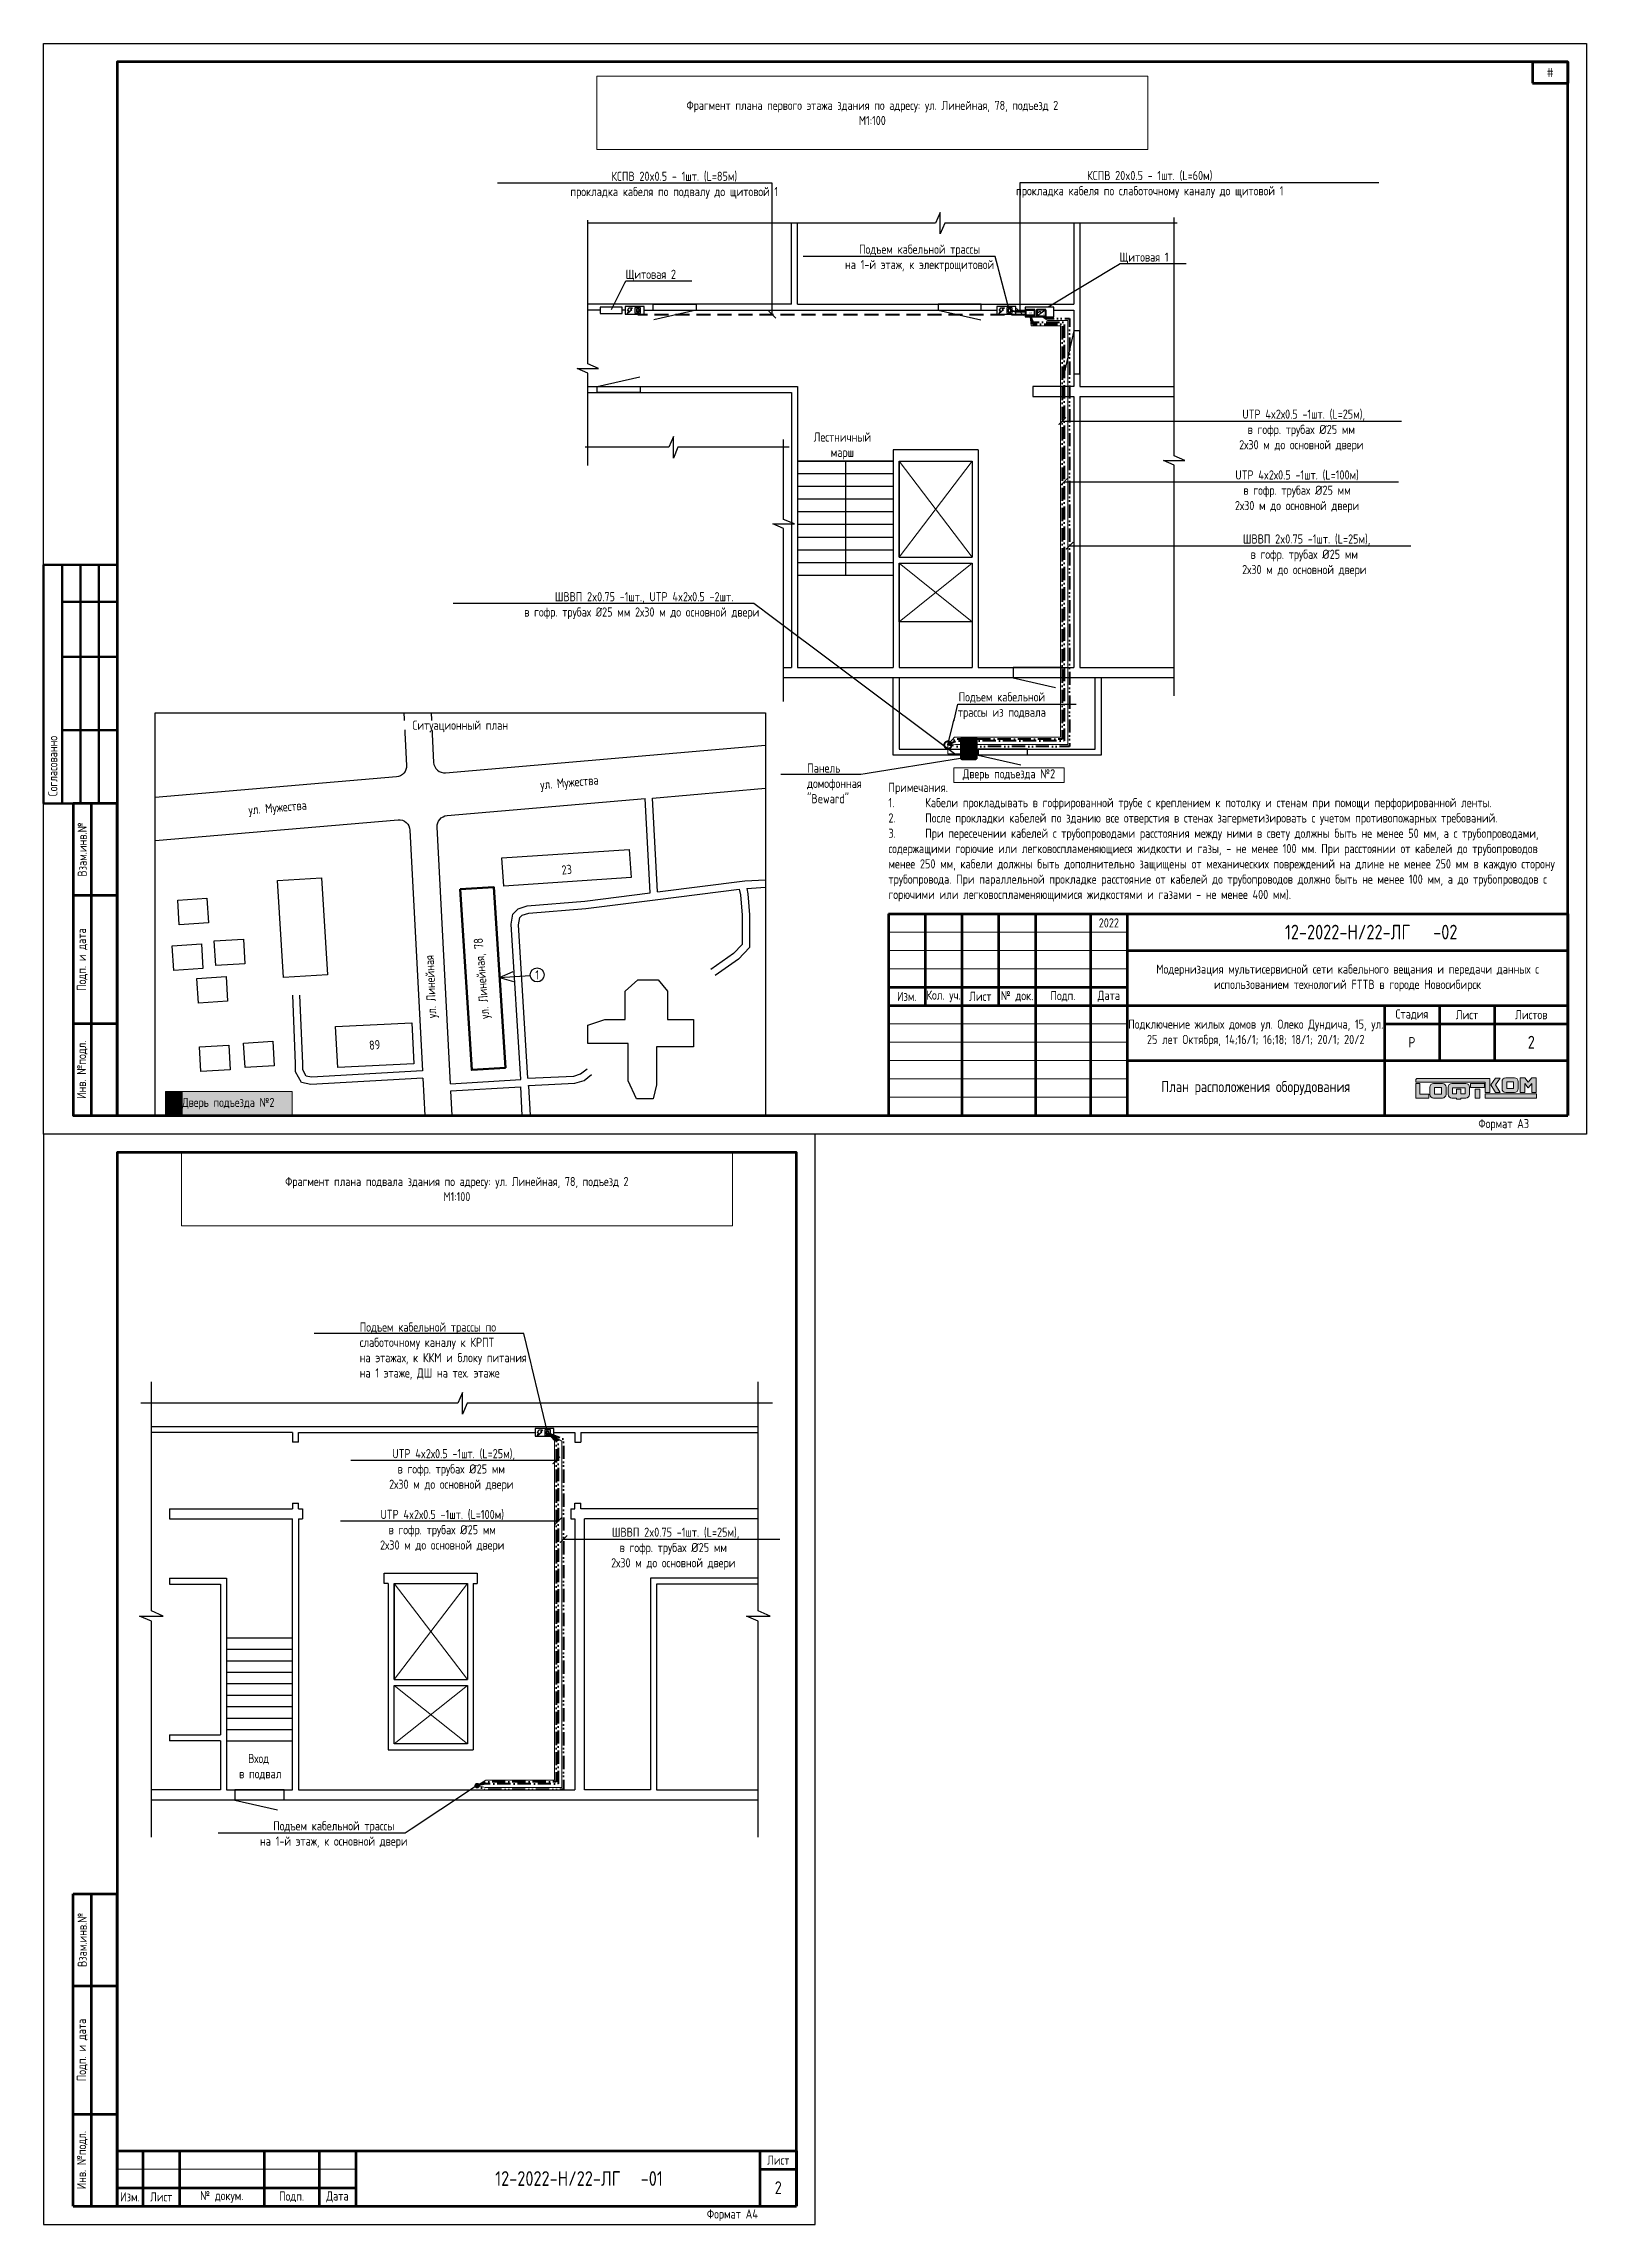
# Model space of a CAD drawing. Header units: millimetres. Extents: x -211 to 10565, y -2293 to 2244.
# Drawn here: x 301 to 721, y 1650 to 2244 of the extents above; entities that cross this region are included whole.
import ezdxf
from ezdxf import colors
from ezdxf.entities.mleader import LeaderData, LeaderLine
from ezdxf.math import Vec2, Vec3

# ---------------------------------------------------------------- set-up
doc = ezdxf.new("R2010")
doc.units = ezdxf.units.MM
for name, pattern in [('ACAD_ISO10W100', [18, 12, -3, 0, -3]), ('ACAD_ISO12W100', [21, 12, -3, 0, -3, 0, -3]), ('DASHED', [7, 5, -2, 0]), ('штриховая', [19.05, 12.7, -6.35])]:
    doc.linetypes.add(name, pattern=pattern)
for name, color, linetype, lineweight in [('(034) Оформление_0', 7, 'Continuous', 9), ('ВОЛС проектир.', 5, 'DASHED', 50), ('Дома для подключения', 7, 'Continuous', 50), ('Домофония схемы', 7, 'Continuous', 40), ('Оборудование проектир.', 7, 'Continuous', 50)]:
    doc.layers.add(name, color=color, linetype=linetype, lineweight=lineweight)
for name, color, linetype in [('_', 7, 'Continuous'), ('ВДРС', 7, 'Continuous'), ('Выноски и подписи', 7, 'Continuous'), ('Дополнительные схемы', 7, 'Continuous'), ('Планы', 7, 'Continuous')]:
    doc.layers.add(name, color=color, linetype=linetype)
doc.layers.add('ВЭ', color=7, linetype='Continuous', plot=False)
doc.styles.get("Standard").update_dxf_attribs({"font": 'gost.TTF'})
doc.styles.add('ИЗОКУПЕР', font='isocpeur.ttf')
doc.linetypes.add('Гофра Металлорукав ПНД-труба', pattern='A,0.25,-0.1,[133,ltypeshp.shx,S=0.1,R=0,X=-0.1,Y=0],-0.1,1', length=1.45)

msp = doc.modelspace()

# ---------------------------------------------------------------- texts
at = {"layer": '(034) Оформление_0'}
for s, insert, char_height, width, attachment_point in [('Лестничный\\Pмарш', (518.3, 2134.53), 2.5, 27.625, 5), ('Примечания.\\P1.^IКабели прокладывать в гофрированной трубе с креплением к потолку и стенам при помощи перфорированной ленты.\\P2.^IПосле прокладки кабелей по зданию все отверстия в стенах загерметизировать с учетом противопожарных требований. \\P3.^IПри пересечении кабелей с трубопроводами расстояния между ними в свету должны быть не менее 50 мм, а с трубопроводами, содержащими горючие или легковоспламеняющиеся жидкости и газы, - не менее 100 мм. При расстоянии от кабелей до трубопроводов менее 250 мм, кабели должны быть дополнительно защищены от механических повреждений на длине не менее 250 мм в каждую сторону трубопровода. При параллельной прокладке расстояние от кабелей до трубопроводов должно быть не менее 100 мм, а до трубопроводов с горючими или легковоспламеняющимися жидкостями и газами - не менее 400 мм).', (530.85, 2010.43), 2.5, 182.7713, 7), ('-02', (679.15, 2002.11), 4, 47.9908, 4), ('2', (705.85, 1972.11), 3.5, 20, 5), ('План расположения оборудования', (630.85, 1959.61), 3, 70, 5), ('\\pi4.11048;Вход \\P\\pi1.64722;в подвал', (352.42, 1778.27), 2.5, 13.6215, 1), ('-01', (463.39, 1662.61), 4, 42.636, 4), ('2', (500.85, 1660.11), 3.5, 10, 5)]:
    msp.add_mtext(s, dxfattribs=dict(at, insert=insert, char_height=char_height, width=width, attachment_point=attachment_point))
at = {"layer": '(034) Оформление_0', "char_height": 2.5, "attachment_point": 5}
for s, insert, width, rotation in [('ул. Мужества', (444, 2042.55), 37.3096, 4.94476), ('ул. Мужества', (364.57, 2035.72), 37.3111, 4.94476), ('23', (443.25, 2019.13), 34.4917, 5.57075), ('ул. Линейная, 78', (420.39, 1989.49), 49.4716, 94.73611), ('ул. Линейная', (406.52, 1987.27), 36.5124, 92.47732), ('89', (390.97, 1971.38), 21.2509, 5.57075)]:
    msp.add_mtext(s, dxfattribs=dict(at, insert=insert, width=width, rotation=rotation))

# ---------------------------------------------------------------- blocks, each defined once
blk = doc.blocks.new('_DotSmall')
at = {"color": 0, "linetype": 'ByBlock', "const_width": 0.5}
blk.add_lwpolyline([(-0.0625, 0, 1), (0.0625, 0, 1)], format="xyb", close=True, dxfattribs=at)
blk = doc.blocks.new('*T346')
at = {"color": 255, "transparency": 16777216}
for points in [[(0, 0), (0, -6.59), (4.55, 0), (4.55, -6.59)], [(4.55, 0), (4.55, -6.59), (34.55, 0), (34.55, -6.59)]]:
    blk.add_solid(points, dxfattribs=at)
at = {"layer": 'Defpoints', "color": 8, "linetype": 'ByBlock', "lineweight": 0, "transparency": 16777216}
for p, q in [((0, 0), (34.55, 0)), ((0, 0), (0, -6.59)), ((4.55, 0), (4.55, -6.59)), ((34.55, 0), (34.55, -6.59)), ((0, -6.59), (34.55, -6.59))]:
    blk.add_line(p, q, dxfattribs=at)
at = {"color": 0, "transparency": 16777216}
for s, insert, char_height, width, attachment_point in [('1 -', (2.28, -3.29), 2.469, 4.5504, 5), ('{\\fGOST|b0|i0|c0;Дверь подъезда №2', (4.55, -3.29), 2.4694, 30, 4)]:
    blk.add_mtext(s, dxfattribs=dict(at, insert=insert, char_height=char_height, width=width, attachment_point=attachment_point))
blk = doc.blocks.new('*T447')
at = {"layer": '(034) Оформление_0', "lineweight": 60, "transparency": 16777216}
for p, q in [((0, 0), (185, 0)), ((0, 0), (0, -55)), ((10, 0), (10, -25)), ((20, 0), (20, -55)), ((30, 0), (30, -25)), ((40, 0), (40, -55)), ((55, 0), (55, -55)), ((65, 0), (65, -55)), ((185, 0), (185, -55)), ((65, -10), (185, -10)), ((0, -20), (65, -20)), ((0, -25), (185, -25)), ((135, -25), (135, -55)), ((150, -25), (150, -40)), ((165, -25), (165, -40)), ((135, -30), (185, -30)), ((65, -40), (185, -40)), ((0, -55), (185, -55))]:
    blk.add_line(p, q, dxfattribs=at)
at = {"layer": '(034) Оформление_0', "transparency": 16777216}
for p, q in [((0, -5), (65, -5)), ((0, -10), (65, -10)), ((0, -15), (65, -15)), ((0, -30), (65, -30)), ((0, -35), (65, -35)), ((0, -40), (65, -40)), ((0, -45), (65, -45)), ((0, -50), (65, -50))]:
    blk.add_line(p, q, dxfattribs=at)
at = {"layer": '(034) Оформление_0', "color": 0, "lineweight": 60, "transparency": 16777216, "attachment_point": 5}
for s, insert, char_height, width in [('2022', (60, -2.5), 2.5, 10), ('{\\fGOST|b0|i0|c0;12-2022-Н/22-ЛГ', (125, -5), 4, 120), ('{\\fGOST|b0|i0|c0;Модернизация мультисервисной сети кабельного вещания и передачи данных с использованием технологий FTTB в городе Новосибирск', (125, -17.5), 2.5, 120), ('Изм.', (5, -22.5), 2.5, 10), ('Кол. уч.', (15, -22.5), 2.5, 10), ('Лист', (25, -22.5), 2.5, 10), ('№ док.', (35, -22.5), 2.5, 10), ('Подп.', (47.5, -22.5), 2.5, 15), ('Дата', (60, -22.5), 2.5, 10), ('{\\fGOST|b0|i0|c0;Подключение жилых домов ул. Олеко Дундича, 15, ул. 25 лет Октября, 14;16/1; 16;18; 18/1; 20/1; 20/2', (100, -32.5), 2.5, 70), ('Стадия', (142.5, -27.5), 2.5, 15), ('Лист', (157.5, -27.5), 2.5, 15), ('Листов', (175, -27.5), 2.5, 20), ('Р', (142.5, -35), 2.82, 15), ('{\\fGOST|b0|i0|c0;', (160, -47.5), 3, 50)]:
    blk.add_mtext(s, dxfattribs=dict(at, insert=insert, char_height=char_height, width=width))
blk = doc.blocks.new('*U446')
at = {"layer": '(034) Оформление_0'}
h = blk.add_hatch(color=256, dxfattribs=at)
h.dxf.hatch_style = 1
edge = h.paths.add_edge_path()
edge.add_arc((-16.96, 7.3), 1, 180, 270, ccw=False)
edge.add_line((-17.96, 7.3), (-17.96, 9.28))
edge.add_arc((-16.96, 9.28), 1, 90, 180, ccw=False)
edge.add_line((-16.96, 10.28), (-14.55, 10.28))
edge.add_arc((-14.55, 9.28), 1, 0, 90, ccw=False)
edge.add_line((-13.55, 9.28), (-13.55, 7.3))
edge.add_arc((-14.55, 7.3), 1, -90, 0, ccw=False)
edge.add_line((-14.55, 6.3), (-16.96, 6.3))
edge = h.paths.add_edge_path()
edge.add_line((-30.35, 4.79), (-31.65, 4.79))
edge.add_arc((-31.65, 5.79), 1, 180, 270, ccw=False)
edge.add_line((-32.65, 5.79), (-32.65, 7.76))
edge.add_arc((-31.65, 7.76), 1, 90, 180, ccw=False)
edge.add_line((-31.65, 8.76), (-27.84, 8.76))
edge.add_arc((-27.84, 7.76), 1, 0, 90, ccw=False)
edge.add_line((-26.84, 7.76), (-26.84, 5.79))
edge.add_arc((-27.84, 5.79), 1, 270, 360, ccw=False)
edge.add_line((-27.84, 4.79), (-29.13, 4.79))
edge.add_line((-29.13, 4.79), (-29.13, 4.46))
edge.add_line((-29.13, 4.46), (-30.35, 4.46))
edge.add_line((-30.35, 4.46), (-30.35, 4.79))
edge = h.paths.add_edge_path()
edge.add_arc((-36.61, 5.79), 1, 180, 270, ccw=False)
edge.add_line((-37.61, 5.79), (-37.61, 7.76))
edge.add_arc((-36.61, 7.76), 1, 90, 180, ccw=False)
edge.add_line((-36.61, 8.76), (-34.2, 8.76))
edge.add_arc((-34.2, 7.76), 1, 0, 90, ccw=False)
edge.add_line((-33.2, 7.76), (-33.2, 5.79))
edge.add_arc((-34.2, 5.79), 1, -90, 0, ccw=False)
edge.add_line((-34.2, 4.79), (-36.61, 4.79))
h.paths.add_polyline_path([(-12.99, 6.29), (-11.77, 6.29), (-11.77, 8.73), (-10.81, 7.61), (-9.85, 8.73), (-9.85, 6.29), (-8.63, 6.29), (-8.63, 10.28), (-9.86, 10.28), (-10.81, 9.16), (-11.76, 10.28), (-12.99, 10.28)])
h.paths.add_polyline_path([(-22.53, 5.91), (-8.58, 5.91), (-8.58, 4.79), (-22.53, 4.79)])
h.paths.add_polyline_path([(-16.69, 7.39), (-14.82, 7.39), (-14.82, 9.19), (-16.69, 9.19)], flags=16)
h.paths.add_polyline_path([(-18.51, 10.18), (-19.71, 8.39), (-18.51, 6.3), (-19.78, 6.3), (-20.98, 8.39), (-19.78, 10.18)])
h.paths.add_polyline_path([(-25.24, 7.22), (-24.02, 7.22), (-24.02, 4.79), (-25.24, 4.79)])
h.paths.add_polyline_path([(-26.5, 8.76), (-22.76, 8.76), (-22.76, 7.65), (-26.5, 7.65)], flags=17)
h.paths.add_polyline_path([(-29.13, 5.97), (-28.02, 5.97), (-28.02, 7.58), (-31.47, 7.58), (-31.47, 5.97), (-30.35, 5.97), (-30.35, 7.22), (-29.13, 7.22)], flags=16)
h.paths.add_polyline_path([(-36.34, 5.87), (-34.47, 5.87), (-34.47, 7.68), (-36.34, 7.68)], flags=16)
h.paths.add_polyline_path([(-40.34, 8.76), (-40.34, 5.84), (-37.9, 5.84), (-37.9, 4.79), (-41.42, 4.79), (-41.42, 8.76)])
edge = h.paths.add_edge_path()
edge.add_line((-22.53, 9.12), (-41.42, 9.12))
edge.add_line((-41.42, 9.12), (-41.42, 9.65))
edge.add_arc((-40.92, 9.65), 0.5, 90, 180, ccw=False)
edge.add_line((-40.92, 10.15), (-21.29, 10.15))
edge.add_line((-21.29, 10.15), (-21.29, 6.3))
edge.add_line((-21.29, 6.3), (-22.53, 6.3))
edge.add_line((-22.53, 6.3), (-22.53, 9.12))
for points in [[(-22.53, 9.12), (-41.42, 9.12), (-41.42, 9.65, -0.414214), (-40.92, 10.15), (-21.29, 10.15)], [(-36.61, 4.79, -0.414214), (-37.61, 5.79), (-37.61, 7.76, -0.414214), (-36.61, 8.76), (-34.2, 8.76, -0.414214), (-33.2, 7.76), (-33.2, 5.79, -0.414214), (-34.2, 4.79), (-36.61, 4.79)], [(-16.96, 6.3, -0.414214), (-17.96, 7.3), (-17.96, 9.28, -0.414214), (-16.96, 10.28), (-14.55, 10.28, -0.414214), (-13.55, 9.28), (-13.55, 7.3, -0.414214), (-14.55, 6.3), (-16.96, 6.3)]]:
    blk.add_lwpolyline(points, format="xyb", dxfattribs=at)
for points in [[(-40.34, 8.76), (-40.34, 5.84), (-37.9, 5.84), (-37.9, 4.79), (-41.42, 4.79), (-41.42, 8.76), (-40.34, 8.76)], [(-21.29, 10.15), (-21.29, 6.3), (-22.53, 6.3), (-22.53, 9.12)]]:
    blk.add_lwpolyline(points, dxfattribs=at)
for points in [[(-36.34, 5.87), (-34.47, 5.87), (-34.47, 7.68), (-36.34, 7.68)], [(-29.13, 5.97), (-28.02, 5.97), (-28.02, 7.58), (-31.47, 7.58), (-31.47, 5.97), (-30.35, 5.97), (-30.35, 7.22), (-29.13, 7.22)], [(-26.5, 8.76), (-22.76, 8.76), (-22.76, 7.65), (-26.5, 7.65)], [(-25.24, 7.22), (-24.02, 7.22), (-24.02, 4.79), (-25.24, 4.79)], [(-18.51, 10.18), (-19.71, 8.39), (-18.51, 6.3), (-19.78, 6.3), (-20.98, 8.39), (-19.78, 10.18)], [(-16.69, 7.39), (-14.82, 7.39), (-14.82, 9.19), (-16.69, 9.19)], [(-12.99, 6.29), (-11.77, 6.29), (-11.77, 8.73), (-10.81, 7.61), (-9.85, 8.73), (-9.85, 6.29), (-8.63, 6.29), (-8.63, 10.28), (-9.86, 10.28), (-10.81, 9.16), (-11.76, 10.28), (-12.99, 10.28)], [(-22.53, 5.91), (-8.58, 5.91), (-8.58, 4.79), (-22.53, 4.79)]]:
    blk.add_lwpolyline(points, close=True, dxfattribs=at)
blk.add_lwpolyline([(-30.35, 4.79), (-31.65, 4.79, -0.414214), (-32.65, 5.79), (-32.65, 7.76, -0.414214), (-31.65, 8.76), (-27.84, 8.76, -0.414214), (-26.84, 7.76), (-26.84, 5.79, -0.414214), (-27.84, 4.79), (-29.13, 4.79), (-29.13, 4.46), (-30.35, 4.46)], format="xyb", close=True, dxfattribs=at)
blk.add_blockref('*T447', (-185, 55))
blk = doc.blocks.new('*T322')
at = {"layer": '(034) Оформление_0', "color": 0, "lineweight": 50, "transparency": 16777216}
for p, q in [((0, 0), (0, 65)), ((0, 65), (20, 65)), ((5, 0), (5, 65)), ((10, 0), (10, 65)), ((15, 0), (15, 65)), ((20, 0), (20, 65)), ((5, 55), (20, 55)), ((5, 40), (20, 40)), ((5, 20), (20, 20)), ((0, 0), (20, 0))]:
    blk.add_line(p, q, dxfattribs=at)
at = {"layer": '(034) Оформление_0', "color": 0, "transparency": 16777216, "insert": (2.5, 2), "char_height": 2.5, "width": 61, "attachment_point": 4, "rotation": 90}
blk.add_mtext('Согласованно', dxfattribs=at)
blk = doc.blocks.new('*T323')
at = {"lineweight": 60, "transparency": 16777216}
for p, q in [((0, 0), (9.69, 0)), ((0, 0), (0, -5.814)), ((9.69, 0), (9.69, -5.814)), ((0, -5.814), (9.69, -5.814))]:
    blk.add_line(p, q, dxfattribs=at)
at = {"color": 0, "transparency": 16777216, "insert": (4.845, -2.907), "char_height": 2.5, "width": 9.69, "attachment_point": 5}
blk.add_mtext('#', dxfattribs=at)
blk = doc.blocks.new('*U321')
at = {"layer": '(034) Оформление_0', "lineweight": 60}
for p, q in [((13, 5), (13, 90)), ((20, 65), (8, 65)), ((20, 30), (8, 30))]:
    blk.add_line(p, q, dxfattribs=at)
at = {"layer": '(034) Оформление_0'}
blk.add_lwpolyline([(420, 297), (0, 297), (0, 0), (420, 0)], close=True, dxfattribs=at)
at = {"layer": '(034) Оформление_0', "lineweight": 60}
for points in [[(415, 5), (415, 292), (20, 292), (20, 5)], [(20, 90), (8, 90), (8, 5), (20, 5)]]:
    blk.add_lwpolyline(points, close=True, dxfattribs=at)
for name, p in [('*T323', (405.31, 292)), ('*T322', (0, 90)), ('*U446', (415, 5))]:
    blk.add_blockref(name, p)
at = {"layer": '(034) Оформление_0', "char_height": 2.5, "attachment_point": 5, "rotation": 90}
for s, insert in [('Взам.инв.№', (10.5, 77.5)), ('Подп. и дата', (10.5, 47.5)), ('Инв. №подл.', (10.5, 17.5))]:
    blk.add_mtext(s, dxfattribs=dict(at, insert=insert))
at = {"insert": (397.5, 2.5), "char_height": 2.5, "width": 35, "attachment_point": 5}
blk.add_mtext('Формат А3', dxfattribs=at)
blk = doc.blocks.new('*U182')
h = blk.add_hatch(color=255)
h.dxf.hatch_style = 1
edge = h.paths.add_edge_path()
edge.add_line((0.21, 5.56), (3.91, 5.56))
edge.add_arc((3.91, 5.36), 0.206, 0, 90, ccw=False)
edge.add_line((4.12, 5.36), (4.12, 0))
edge.add_arc((3.91, 0), 0.206, -90, 0, ccw=False)
edge.add_line((3.91, -0.21), (0.21, -0.21))
edge.add_arc((0.21, 0), 0.206, 180, 270, ccw=False)
edge.add_line((0, 0), (0, 5.36))
edge.add_arc((0.21, 5.36), 0.206, 90, 180, ccw=False)
h = blk.add_hatch(color=255)
h.dxf.hatch_style = 1
edge = h.paths.add_edge_path()
edge.add_line((0.21, 5.56), (3.91, 5.56))
edge.add_arc((3.91, 5.36), 0.206, 0, 90, ccw=False)
edge.add_line((4.12, 5.36), (4.12, 0))
edge.add_arc((3.91, 0), 0.206, -90, 0, ccw=False)
edge.add_line((3.91, -0.21), (0.21, -0.21))
edge.add_arc((0.21, 0), 0.206, 180, 270, ccw=False)
edge.add_line((0, 0), (0, 5.36))
edge.add_arc((0.21, 5.36), 0.206, 90, 180, ccw=False)
at = {"layer": 'Оборудование проектир.', "lineweight": 9}
for p, q in [((1.03, 2.17), (1.33, 2.47)), ((1.03, 1.66), (1.84, 2.47)), ((1.03, 1.54), (1.96, 2.47)), ((1.03, 2.05), (1.45, 2.47)), ((1.12, 1.24), (2.35, 2.47)), ((1.23, 1.24), (2.47, 2.47)), ((1.63, 1.24), (2.86, 2.47)), ((1.74, 1.24), (2.98, 2.47)), ((2.14, 1.24), (3.09, 2.19)), ((2.25, 1.24), (3.09, 2.07)), ((2.65, 1.24), (3.09, 1.68)), ((2.76, 1.24), (3.09, 1.56))]:
    blk.add_line(p, q, dxfattribs=at)
at = {"layer": 'Оборудование проектир.'}
blk.add_lwpolyline([(0.21, 5.56), (3.91, 5.56, -0.414214), (4.12, 5.36), (4.12, 0, -0.414214), (3.91, -0.21), (0.21, -0.21, -0.414214), (0, 0), (0, 5.36, -0.414214)], format="xyb", close=True, dxfattribs=at)
at = {"layer": 'Оборудование проектир.', "lineweight": 9}
for points in [[(0.82, 4.74), (3.3, 4.74), (3.3, 3.09), (0.82, 3.09)], [(0.82, 2.68), (3.3, 2.68), (3.3, 1.03), (0.82, 1.03)], [(2.47, 0.82), (3.3, 0.82), (3.3, 0.21), (2.47, 0.21)]]:
    blk.add_lwpolyline(points, close=True, dxfattribs=at)
for points in [[(1.03, 2.05), (1.03, 2.17)], [(1.03, 1.54), (1.03, 1.66)], [(1.23, 1.24), (1.12, 1.24)], [(1.33, 2.47), (1.45, 2.47)], [(1.74, 1.24), (1.63, 1.24)], [(1.84, 2.47), (1.96, 2.47)], [(2.25, 1.24), (2.14, 1.24)], [(2.35, 2.47), (2.47, 2.47)], [(2.76, 1.24), (2.65, 1.24)], [(2.86, 2.47), (2.98, 2.47)], [(3.09, 2.19), (3.09, 2.07)], [(3.09, 1.68), (3.09, 1.56)]]:
    blk.add_lwpolyline(points, dxfattribs=at)
blk.add_circle((2.06, 3.91), 0.583, dxfattribs=at)
at = {"oblique": 15, "flags": 3}
for tag, p in [('ID', (17.08, 2.75)), ('БАЗОВАЯ_РАСЦЕНКА', (17.17, -0.69)), ('КОЛИЧЕСТВО', (16.94, -8.43)), ('ЕД.ИЗМ', (17.03, -4.14))]:
    blk.add_attdef(tag, p, '', height=2.5, dxfattribs=at)
blk = doc.blocks.new('*U112')
at = {"layer": 'Планы', "flags": 128}
for points in [[(-10.26, -0.66), (-6.58, 0.94)], [(-10.26, -0.66), (-1.89, -0.12)], [(-10.26, -0.66), (-6.41, -1.77)]]:
    blk.add_lwpolyline(points, dxfattribs=at)
at = {"layer": 'Планы'}
blk.add_circle((0, 0), 1.9, dxfattribs=at)
at = {"layer": '(034) Оформление_0', "insert": (0, 0), "char_height": 2.5, "attachment_point": 5}
blk.add_mtext('1', dxfattribs=at)
blk = doc.blocks.new('*T349')
at = {"layer": 'Defpoints', "color": 8, "linetype": 'ByBlock', "lineweight": 0, "transparency": 16777216}
for p, q in [((0, 0), (150, 0)), ((0, 0), (0, -20)), ((150, 0), (150, -20)), ((0, -20), (150, -20))]:
    blk.add_line(p, q, dxfattribs=at)
at = {"color": 0, "transparency": 16777216, "insert": (75, -10), "char_height": 2.4694, "width": 150, "attachment_point": 5}
blk.add_mtext('{\\fGOST|b0|i0|c0;Фрагмент плана первого этажа здания по адресу: ул. Линейная, 78, подъезд 2^JМ1:100', dxfattribs=at)
blk = doc.blocks.new('*T350')
at = {"layer": 'Defpoints', "color": 8, "linetype": 'ByBlock', "lineweight": 0, "transparency": 16777216}
for p, q in [((0, 0), (30, 0)), ((0, 0), (0, -4)), ((30, 0), (30, -4)), ((0, -4), (30, -4))]:
    blk.add_line(p, q, dxfattribs=at)
at = {"color": 0, "transparency": 16777216, "insert": (15, -2), "char_height": 2.4694, "width": 30, "attachment_point": 5}
blk.add_mtext('{\\fGOST|b0|i0|c0;Дверь подъезда №2', dxfattribs=at)
blk = doc.blocks.new('*T325')
at = {"layer": '(034) Оформление_0', "lineweight": 60, "transparency": 16777216}
for p, q in [((0, 0), (185, 0)), ((0, 0), (0, -15)), ((7, 0), (7, -15)), ((17, 0), (17, -15)), ((40, 0), (40, -15)), ((55, 0), (55, -15)), ((65, 0), (65, -15)), ((175, 0), (175, -15)), ((185, 0), (185, -15)), ((175, -5), (185, -5)), ((0, -10), (65, -10)), ((0, -15), (185, -15))]:
    blk.add_line(p, q, dxfattribs=at)
at = {"layer": '(034) Оформление_0', "transparency": 16777216}
blk.add_line((0, -5), (65, -5), dxfattribs=at)
at = {"layer": '(034) Оформление_0', "color": 0, "lineweight": 60, "transparency": 16777216, "attachment_point": 5}
for s, insert, char_height, width in [('{\\fGOST|b0|i0|c0;12-2022-Н/22-ЛГ', (120, -7.5), 4, 110), ('Лист', (180, -2.5), 2.5, 10), ('Изм.', (3.5, -12.5), 2.5, 7), ('Лист', (12, -12.5), 2.5, 10), ('№ докум.', (28.5, -12.5), 2.5, 21), ('Подп.', (47.5, -12.5), 2.5, 15), ('Дата', (60, -12.5), 2.5, 10)]:
    blk.add_mtext(s, dxfattribs=dict(at, insert=insert, char_height=char_height, width=width))
blk = doc.blocks.new('*U324')
blk.add_blockref('*T325', (-185, 15))
blk = doc.blocks.new('*T387')
at = {"layer": '(034) Оформление_0', "color": 0, "lineweight": 60, "transparency": 16777216}
for p, q in [((0, 0), (0, 85)), ((0, 85), (12, 85)), ((5, 0), (5, 85)), ((12, 0), (12, 85)), ((0, 60), (12, 60)), ((0, 25), (12, 25)), ((0, 0), (12, 0))]:
    blk.add_line(p, q, dxfattribs=at)
at = {"layer": '(034) Оформление_0', "color": 0, "transparency": 16777216, "char_height": 2.5, "attachment_point": 5, "rotation": 90}
for s, insert, width in [('{\\C256;Взам.инв.№\\P}', (2.5, 72.5), 25), ('{\\C256;Подп. и дата\\P}', (2.5, 42.5), 35), ('{\\C256;Инв. №подл.\\P}', (2.5, 12.5), 25)]:
    blk.add_mtext(s, dxfattribs=dict(at, insert=insert, width=width))
blk = doc.blocks.new('*U386')
at = {"layer": '(034) Оформление_0'}
blk.add_lwpolyline([(210, 297), (0, 297), (0, 0), (210, 0)], close=True, dxfattribs=at)
at = {"layer": '(034) Оформление_0', "lineweight": 60}
blk.add_lwpolyline([(205, 5), (205, 292), (20, 292), (20, 5)], close=True, dxfattribs=at)
for name, p in [('*T387', (8, 5)), ('*U324', (205, 5))]:
    blk.add_blockref(name, p)
at = {"insert": (187.5, 2.5), "char_height": 2.5, "width": 35, "attachment_point": 5}
blk.add_mtext('Формат А4', dxfattribs=at)
blk = doc.blocks.new('*T354')
at = {"layer": 'Defpoints', "color": 8, "linetype": 'ByBlock', "lineweight": 0, "transparency": 16777216}
for p, q in [((0, 0), (150, 0)), ((0, 0), (0, -20)), ((150, 0), (150, -20)), ((0, -20), (150, -20))]:
    blk.add_line(p, q, dxfattribs=at)
at = {"color": 0, "transparency": 16777216, "insert": (75, -10), "char_height": 2.4694, "width": 150, "attachment_point": 5}
blk.add_mtext('{\\fGOST|b0|i0|c0;Фрагмент плана подвала здания по адресу: ул. Линейная, 78, подъезд 2^JМ1:100', dxfattribs=at)
blk = doc.blocks.new('План_силовой.канал')
blk.add_lwpolyline([(-3.92, 1.24), (-2.29, 1.24), (-3.24, 0.27), (-2.62, 0.27), (-4.73, -1.5), (-4.04, -0.08), (-4.56, -0.08), (-3.92, 1.24)])
at = {"layer": 'ВДРС'}
for points in [[(1.22, 1.22), (-1.23, 1.22), (-1.23, -1.23), (1.22, -1.23)], [(0.61, 0.61), (-0.61, 0.61), (-0.61, -0.61), (0.61, -0.61)]]:
    blk.add_lwpolyline(points, close=True, dxfattribs=at)
blk = doc.blocks.new('_None')
blk = doc.blocks.new('_ArchTick')
at = {"color": 0, "const_width": 0.15}
blk.add_lwpolyline([(-0.5, -0.5), (0.5, 0.5)], dxfattribs=at)
blk = doc.blocks.new('Домофония_ККМ1')
at = {"layer": 'Домофония схемы', "linetype": 'Continuous', "ltscale": 5}
blk.add_lwpolyline([(13.7, 9.1), (0, 9.1), (0, 0), (13.7, 0)], close=True, dxfattribs=at)
at = {"layer": 'Дополнительные схемы', "linetype": 'Continuous', "ltscale": 5}
for p, q in [((13.7, 8.1), (0, 8.1)), ((13.7, 1), (0, 1))]:
    blk.add_line(p, q, dxfattribs=at)
at = {"layer": 'Выноски и подписи', "linetype": 'Continuous', "ltscale": 5, "insert": (4.7, 5.5), "char_height": 2, "attachment_point": 1}
blk.add_mtext('ККМ', dxfattribs=at)
at = {"layer": 'Выноски и подписи', "flags": 3}
for tag, p in [('БАЗОВАЯ_РАСЦЕНКА', (21.4, 0.7)), ('ID', (21.8, 4.5)), ('ЕД.ИЗМ', (21.2, -2.8)), ('КОЛИЧЕСТВО', (21.4, -6.4))]:
    blk.add_attdef(tag, p, '', height=2.5, dxfattribs=at)
blk = doc.blocks.new('Домофония_блок_12В1')
at = {"layer": 'Домофония схемы', "linetype": 'Continuous', "ltscale": 5}
blk.add_lwpolyline([(13.7, 9.1), (0, 9.1), (0, 0), (13.7, 0)], close=True, dxfattribs=at)
at = {"layer": 'Дополнительные схемы', "linetype": 'Continuous', "ltscale": 5}
blk.add_line((13.7, 9.1), (0, 0), dxfattribs=at)
for centre, radius, start, end in [((2.6, 7), 1.5, 201.9645, 318.3794), ((4.7, 4.9), 1.49, 25.7546, 131.4487)]:
    blk.add_arc(centre, radius, start, end, dxfattribs=at)
at = {"oblique": 15, "flags": 3}
for tag, p in [('ЕД.ИЗМ', (19.1, 0.1)), ('БАЗОВАЯ_РАСЦЕНКА', (19.3, 3.5)), ('ID', (19.7, 7)), ('КОЛИЧЕСТВО', (18.9, -3.3))]:
    blk.add_attdef(tag, p, '', height=2.5, dxfattribs=at)
at = {"layer": 'Выноски и подписи', "linetype": 'Continuous', "ltscale": 5, "insert": (9.6, 4.1), "char_height": 2.5, "width": 3.02, "attachment_point": 1, "style": 'ИЗОКУПЕР'}
blk.add_mtext('%%P', dxfattribs=at)

# ---------------------------------------------------------------- linework, layer by layer
for points in [[(581.3, 2195.22), (581.3, 2173.12)], [(581.3, 2171.49), (581.3, 2150.72), (570.14, 2150.72), (570.14, 2147.95), (581.3, 2147.95), (581.3, 2074.14)], [(411.61, 1960.82), (430.72, 1962), (428.1, 2004.25), (428.62, 2007.03), (430.06, 2008.48), (432.53, 2009.26), (448.22, 2010.54), (465.96, 2012.78), (464.64, 2038.46)], [(466.63, 2038.63), (497.38, 2041.27)], [(467.95, 2013.03), (466.63, 2038.63)], [(467.95, 2013.03), (491.77, 2016.05)], [(468.05, 2011.03), (490.24, 2013.84), (490.61, 2012.24), (490.99, 2006.74), (490.99, 2001.95), (490.99, 1998.74), (488.68, 1996.25), (482.52, 1991.88)], [(492.26, 2013.95), (492.59, 2012.54), (492.99, 2006.81), (492.99, 2001.95), (492.99, 1997.95), (490, 1994.74), (483.68, 1990.25)], [(491.77, 2016.05), (497.38, 2016.3)], [(492.26, 2013.95), (497.38, 2014.35)], [(432.7, 1962.32), (430.12, 2004.13), (430.47, 2006.06), (431.13, 2006.72), (432.92, 2007.28), (448.43, 2008.55), (468.05, 2011.03)], [(404.12, 1962.32), (373.59, 1960.61), (371.06, 1961.11), (369.39, 1964.03), (369.39, 1966.28), (368.65, 1984.9)], [(404.02, 1964.31), (373.74, 1962.62), (372.35, 1962.9), (371.39, 1964.56), (371.39, 1966.32), (370.64, 1984.97)], [(404.12, 1962.32), (404.65, 1952.11)], [(432.7, 1962.32), (445.16, 1962.91), (447.05, 1963.49), (448.8, 1964.86)], [(432.83, 1960.32), (445.51, 1960.92), (447.99, 1961.69), (450.03, 1963.29)], [(432.84, 1960.13), (432.83, 1960.32)], [(411.72, 1958.83), (430.63, 1960)], [(412.07, 1952.11), (411.72, 1958.83)], [(430.63, 1960), (431.08, 1952.11)], [(432.84, 1960.13), (433.29, 1952.25)]]:
    msp.add_lwpolyline(points)
for points in [[(398.91, 2061.85), (399.66, 2047.51, -0.404521), (396.92, 2044.37), (331.17, 2038.73)], [(406.33, 2061.85), (407.03, 2048.34, 0.423973), (410.29, 2045.51), (497.38, 2052.98)], [(411.61, 1960.82), (407.96, 2030.69, -0.404521), (410.7, 2033.84), (464.64, 2038.46)], [(331.17, 2027.02), (397.33, 2032.69, -0.423973), (400.59, 2029.86), (404.02, 1964.31)]]:
    msp.add_lwpolyline(points, format="xyb")
for points in [[(425.61, 2022.32), (460.28, 2024.65), (460.79, 2016.97), (426.13, 2014.64)], [(364.52, 2016.16), (376.5, 2016.92), (378.17, 1990.46), (366.18, 1989.7)], [(337.35, 2010.82), (345.31, 2011.32), (345.72, 2004.62), (337.77, 2004.13)], [(335.83, 1998.38), (343.79, 1998.88), (344.21, 1992.19), (336.25, 1991.69)], [(347.28, 1999.69), (355.24, 2000.19), (355.66, 1993.5), (347.7, 1993)], [(342.55, 1989.48), (350.51, 1989.97), (350.92, 1983.28), (342.97, 1982.78)], [(459.18, 1978.28), (459.18, 1986.04), (462.6, 1989.07), (468.14, 1989.07), (470.67, 1986), (470.67, 1978.34), (477.77, 1978.34), (477.77, 1970.82), (467.72, 1970.82), (467.72, 1960.48), (466.75, 1956.65), (462.21, 1956.65), (460.03, 1961.59), (460.03, 1971.77), (449.05, 1971.77), (449.05, 1976.78), (453.59, 1978.28)], [(355.26, 1971.89), (363.22, 1972.39), (363.64, 1965.7), (355.68, 1965.2)], [(380.35, 1976.41), (401.05, 1977.42), (401.6, 1966.22), (380.9, 1965.21)], [(343.27, 1970.83), (351.23, 1971.33), (351.65, 1964.63), (343.69, 1964.14)]]:
    msp.add_lwpolyline(points, close=True)
at = {"layer": '_'}
msp.add_lwpolyline([(568.66, 2050.3), (568.66, 2051.92), (555.3, 2051.92), (555.3, 2050.3), (566.89, 2047.64)], dxfattribs=at)
at = {"layer": '_', "linetype": 'Continuous', "ltscale": 5}
msp.add_lwpolyline([(366.3, 1765.7), (366.3, 1768.46), (352.94, 1768.46), (352.94, 1765.7), (364.53, 1763.04)], dxfattribs=at)
at = {"layer": 'ВОЛС проектир.', "color": 7, "linetype": 'Гофра Металлорукав ПНД-труба', "lineweight": 20, "ltscale": 5, "flags": 128}
for points in [[(438.06, 1865.75), (441.9, 1863.42), (441.9, 1769.11), (441.9, 1769.11), (421.04, 1769.11), (418.86, 1769.62)], [(438.06, 1865.75), (439.9, 1863.6), (439.9, 1771.11), (421.27, 1771.11), (418.86, 1769.62)]]:
    msp.add_lwpolyline(points, dxfattribs=at)
at = {"layer": 'ВЭ'}
msp.add_lwpolyline([(300.85, 2244.11), (720.85, 2244.11), (720.85, 1947.11), (300.85, 1947.11)], close=True, dxfattribs=at)
at = {"layer": 'Дома для подключения', "flags": 128}
msp.add_lwpolyline([(414.22, 2013.8), (423.38, 2014.39), (426.55, 1965.18), (417.39, 1964.59)], close=True, dxfattribs=at)
at = {"layer": 'Домофония схемы', "color": 6, "linetype": 'ACAD_ISO12W100', "ltscale": 0.3, "flags": 128}
msp.add_lwpolyline([(438.06, 1865.75), (442.4, 1864.02), (442.4, 1768.61), (420.98, 1768.61), (418.86, 1769.62)], dxfattribs=at)
at = {"layer": 'Домофония схемы', "color": 3, "linetype": 'ACAD_ISO10W100', "ltscale": 0.3, "flags": 128}
for points in [[(438.06, 1865.75), (440.9, 1863.61), (440.9, 1770.11), (421.16, 1770.11), (418.86, 1769.62)], [(438.06, 1865.75), (440.4, 1863.52), (440.4, 1770.61), (421.21, 1770.61), (418.86, 1769.62)]]:
    msp.add_lwpolyline(points, dxfattribs=at)
at = {"layer": 'Планы', "linetype": 'Continuous', "ltscale": 5}
for p, q in [((368.64, 1865.81), (368.64, 1864.76)), ((368.64, 1864.76), (368.64, 1863.19)), ((370.27, 1863.19), (368.64, 1863.19)), ((445.46, 1863.19), (447.08, 1863.19)), ((335.14, 1845.04), (335.14, 1842.27)), ((335.14, 1842.27), (368.64, 1842.27)), ((368.64, 1846.6), (368.64, 1845.04)), ((368.64, 1846.6), (370.27, 1846.6)), ((370.27, 1845.04), (370.27, 1846.6)), ((371.32, 1845.04), (371.32, 1842.27)), ((444.41, 1845.04), (444.41, 1842.27)), ((445.46, 1845.04), (445.46, 1846.6)), ((445.46, 1846.6), (447.08, 1846.6)), ((447.08, 1845.04), (447.08, 1846.6)), ((495.39, 1842.27), (448.06, 1842.27)), ((335.14, 1826.16), (335.14, 1824.54)), ((335.14, 1783.46), (335.14, 1781.83)), ((348.97, 1781.83), (348.97, 1768.46)), ((348.97, 1768.46), (330.17, 1768.46)), ((352.94, 1765.7), (330.17, 1765.7)), ((467.73, 1768.46), (495.39, 1768.46))]:
    msp.add_line(p, q, dxfattribs=at)
at = {"layer": 'Планы'}
for points in [[(609.42, 2195.22), (546.21, 2195.22), (544.96, 2192.29), (544.96, 2195.22), (544.96, 2198.14), (543.7, 2195.22), (449.02, 2195.22)], [(449.02, 2129.19), (449.02, 2154.35), (446.09, 2155.6), (449.02, 2155.6), (451.94, 2155.6), (449.02, 2156.86), (449.02, 2196.03)], [(608.62, 2066.45), (608.62, 2129.33), (605.69, 2130.59), (608.62, 2130.59), (611.54, 2130.59), (608.62, 2131.84), (608.62, 2196.77)], [(464.31, 2171.49), (560.39, 2171.49)], [(466.8, 2171.49), (466.8, 2173.12), (478.53, 2173.12), (478.53, 2171.49), (466.94, 2168.84)], [(556.1, 2171.49), (556.1, 2173.12), (544.37, 2173.12), (544.37, 2171.49), (555.96, 2168.84)], [(565.51, 2171.49), (568.05, 2171.49)], [(575.88, 2171.49), (581.3, 2171.49)], [(463.26, 2150.72), (463.26, 2149.09), (451.52, 2149.09), (451.52, 2150.72), (463.12, 2153.37)], [(503.8, 2134.16), (473.55, 2134.16), (472.3, 2131.23), (472.3, 2134.16), (472.3, 2137.08), (471.04, 2134.16), (448.3, 2134.16)], [(502.31, 2064.92), (502.31, 2112.02), (499.38, 2113.28), (502.31, 2113.28), (505.24, 2113.28), (502.31, 2114.53), (502.31, 2136.25)], [(578.12, 2071.38), (578.12, 2074.14), (564.76, 2074.14), (564.76, 2071.38), (576.35, 2068.72)]]:
    msp.add_lwpolyline(points, dxfattribs=at)
at = {"layer": 'Планы', "ltscale": 0.3}
for points in [[(504.48, 2173.12), (504.48, 2195.22)], [(506.11, 2173.12), (506.11, 2195.22)], [(582.93, 2195.22), (582.93, 2150.72)], [(504.48, 2173.12), (449.02, 2173.12)], [(452.35, 2171.49), (449.02, 2171.49)], [(459.2, 2171.49), (458.36, 2171.49)], [(506.11, 2173.12), (581.3, 2173.12)], [(449.02, 2150.72), (506.11, 2150.72)], [(506.11, 2150.72), (506.11, 2074.14)], [(582.93, 2150.72), (608.62, 2150.72)], [(449.02, 2149.09), (504.48, 2149.09)], [(504.48, 2149.09), (504.48, 2074.14)], [(582.93, 2147.95), (582.93, 2074.14)], [(582.93, 2147.95), (608.62, 2147.95)], [(555.3, 2133.49), (532.11, 2133.49), (532.11, 2074.14)], [(555.3, 2133.49), (555.3, 2074.14)], [(506.11, 2130.37), (532.11, 2130.37)], [(533.73, 2130.37), (533.73, 2104.23)], [(533.73, 2104.23), (533.73, 2130.37), (553.68, 2130.37), (553.68, 2104.23)], [(553.68, 2130.37), (553.68, 2104.23)], [(533.73, 2104.23), (553.68, 2104.23)], [(533.73, 2102.61), (533.73, 2086.65)], [(533.73, 2102.61), (533.73, 2074.14)], [(553.68, 2102.61), (553.68, 2086.65), (533.73, 2086.65), (533.73, 2102.61)], [(533.73, 2102.61), (553.68, 2102.61)], [(533.73, 2102.61), (553.68, 2102.61)], [(553.68, 2102.61), (553.68, 2074.14)], [(553.68, 2102.61), (553.68, 2086.65)], [(502.31, 2074.14), (504.48, 2074.14)], [(506.11, 2074.14), (529.79, 2074.14)], [(529.79, 2074.14), (532.11, 2074.14)], [(533.73, 2074.14), (553.68, 2074.14)], [(555.3, 2074.14), (581.3, 2074.14)], [(582.93, 2074.14), (608.62, 2074.14)], [(529.79, 2071.38), (504.48, 2071.38), (502.31, 2071.38)], [(533.73, 2071.38), (529.79, 2071.38)], [(608.62, 2071.38), (533.73, 2071.38)]]:
    msp.add_lwpolyline(points, dxfattribs=at)
msp.add_lwpolyline([(452.35, 2170.63), (458.36, 2170.63), (458.36, 2172.35), (452.35, 2172.35)], close=True, dxfattribs=at)
at = {"layer": 'Планы', "ltscale": 5}
for points in [[(532.11, 2130.37), (506.11, 2130.37)], [(532.11, 2126.91), (506.11, 2126.91)], [(519.11, 2130.37), (519.11, 2099.26)], [(532.11, 2123.46), (506.11, 2123.46)], [(532.11, 2120), (506.11, 2120)], [(532.11, 2116.54), (506.11, 2116.54)], [(532.11, 2113.09), (506.11, 2113.09)], [(532.11, 2109.63), (506.11, 2109.63)], [(532.11, 2106.17), (506.11, 2106.17)], [(532.11, 2102.72), (506.11, 2102.72)], [(532.11, 2099.26), (506.11, 2099.26)]]:
    msp.add_lwpolyline(points, dxfattribs=at)
at = {"layer": 'Планы', "lineweight": 0, "ltscale": 5}
for points in [[(553.68, 2130.37), (533.73, 2104.23)], [(553.68, 2104.23), (533.73, 2130.37)], [(553.68, 2102.61), (533.73, 2086.65)], [(533.73, 2102.61), (553.68, 2086.65)]]:
    msp.add_lwpolyline(points, dxfattribs=at)
at = {"layer": 'Планы', "linetype": 'Continuous', "ltscale": 5}
for points in [[(330.17, 1755.54), (330.17, 1814.43), (326.93, 1815.82), (330.17, 1815.82), (333.4, 1815.82), (330.17, 1817.21), (330.17, 1879.65)], [(495.39, 1755.54), (495.39, 1814.43), (492.16, 1815.82), (495.39, 1815.82), (498.62, 1815.82), (495.39, 1817.21), (495.39, 1879.65)], [(330.17, 1867.44), (495.39, 1867.44)], [(368.64, 1865.81), (330.17, 1865.81)], [(368.64, 1865.81), (368.64, 1865.81)], [(370.27, 1863.19), (370.27, 1865.81), (434.66, 1865.81)], [(439.78, 1865.81), (445.46, 1865.81), (445.46, 1863.19)], [(447.08, 1865.81), (447.08, 1863.19)], [(447.08, 1865.81), (495.39, 1865.81)], [(335.14, 1845.04), (368.64, 1845.04)], [(335.14, 1826.16), (348.97, 1826.16), (350.59, 1826.16), (350.59, 1768.46), (368.64, 1768.46), (368.64, 1842.27)], [(370.27, 1845.04), (371.32, 1845.04)], [(370.27, 1842.27), (371.32, 1842.27)], [(370.27, 1842.27), (370.27, 1768.46)], [(444.41, 1845.04), (445.46, 1845.04)], [(444.41, 1842.27), (445.46, 1842.27)], [(445.46, 1842.27), (445.46, 1768.46)], [(495.39, 1845.04), (447.08, 1845.04)], [(495.39, 1826.16), (467.73, 1826.16), (466.11, 1826.16), (466.11, 1768.46), (448.06, 1768.46), (448.06, 1842.27)], [(335.14, 1824.54), (348.97, 1824.54)], [(348.97, 1824.54), (348.97, 1783.46)], [(394.64, 1824.69), (393.59, 1824.69), (393.59, 1827.45), (418.89, 1827.45), (418.89, 1824.69)], [(394.64, 1824.69), (394.64, 1779.35)], [(396.27, 1824.69), (396.27, 1798.55)], [(396.27, 1798.55), (396.27, 1824.69), (416.21, 1824.69), (416.21, 1798.55)], [(416.21, 1824.69), (416.21, 1798.55)], [(417.83, 1824.69), (418.89, 1824.69)], [(417.83, 1824.69), (417.83, 1779.35)], [(467.73, 1824.54), (467.73, 1768.46)], [(495.39, 1824.54), (467.73, 1824.54)], [(368.64, 1809.8), (350.59, 1809.8)], [(368.64, 1806.68), (350.59, 1806.68)], [(368.64, 1803.56), (350.59, 1803.56)], [(368.64, 1800.43), (350.59, 1800.43)], [(368.64, 1797.31), (350.59, 1797.31)], [(368.64, 1794.19), (350.59, 1794.19)], [(396.27, 1798.55), (416.21, 1798.55)], [(416.21, 1796.93), (416.21, 1780.97), (396.27, 1780.97), (396.27, 1796.93)], [(396.27, 1796.93), (416.21, 1796.93)], [(416.21, 1796.93), (416.21, 1780.97)], [(368.64, 1791.07), (350.59, 1791.07)], [(368.64, 1787.94), (350.59, 1787.94)], [(335.14, 1783.46), (348.97, 1783.46)], [(368.64, 1784.82), (350.59, 1784.82)], [(348.97, 1781.83), (348.97, 1781.83), (335.14, 1781.83)], [(368.64, 1781.7), (350.59, 1781.7)], [(394.64, 1779.35), (417.83, 1779.35)], [(495.39, 1765.7), (352.94, 1765.7), (352.94, 1765.7)], [(370.27, 1768.46), (445.46, 1768.46)]]:
    msp.add_lwpolyline(points, dxfattribs=at)
at = {"layer": 'Планы', "linetype": 'Continuous', "lineweight": 0, "ltscale": 5}
for points in [[(416.21, 1824.69), (396.27, 1798.55)], [(416.21, 1798.55), (396.27, 1824.69)], [(416.21, 1796.93), (396.27, 1780.97)], [(396.27, 1796.93), (416.21, 1780.97)]]:
    msp.add_lwpolyline(points, dxfattribs=at)

# ---------------------------------------------------------------- block references
at = {"layer": '(034) Оформление_0'}
msp.add_blockref('*U321', (300.85, 1947.11), dxfattribs=at)
for name, p in [('*T349', (451.46, 2235.23)), ('*T350', (548.65, 2046.89)), ('*U112', (435.22, 1990.44)), ('*T346', (333.99, 1958.68)), ('*T354', (338.35, 1942.11))]:
    msp.add_blockref(name, p)

msp.set_redraw_order([(e.dxf.handle, doc.entitydb.next_handle()) for e in msp.query("TEXT MTEXT ATTDEF DIMENSION ARC_DIMENSION")])  # texts and dimensions are drawn at this point

# ---------------------------------------------------------------- next in the draw order: texts
at = {"layer": '(034) Оформление_0', "insert": (414.27, 2058.13), "char_height": 2.5, "width": 166.213, "attachment_point": 5, "bg_fill": 3, "box_fill_scale": 1, "bg_fill_color": 256, "bg_fill_transparency": 0}
msp.add_mtext('Ситуационный план', dxfattribs=at)

# ---------------------------------------------------------------- next in the draw order: leaders
at = {"layer": '(034) Оформление_0', "linetype": 'Continuous', "ltscale": 5}
ml = msp.add_multileader_mtext('Standard', dxfattribs=at)
ml.set_content('Подъем кабельной трассы\\Pна 1-й этаж, к электрощитовой', color=256)
ml.set_leader_properties()
ml.build(insert=Vec2(0, 0))
ml.multileader.update_dxf_attribs({"text_left_attachment_type": 6, "text_right_attachment_type": 6, "dogleg_length": 0, "arrow_head_size": 0.18})
ctx = ml.context
ctx.base_point, ctx.char_height, ctx.arrow_head_size, ctx.landing_gap_size, ctx.plane_origin = Vec3(520.24, 2186.14), 2.5, 0.18, 0, Vec3(567.68, 2176.5)
ctx.left_attachment, ctx.right_attachment, ctx.text_align_type = 6, 6, 1
notes = []
notes.append((ctx, [(1, (1, 1, 0), (559.87, 2186.14), (-1, 0), 0, [(0, [(563.79, 2171.43)], 0, [])])]))
ctx.mtext.insert, ctx.mtext.alignment, ctx.mtext.flow_direction = Vec3(539.33, 2189.36), 2, 5
ctx.mtext.has_bg_fill, ctx.mtext.bg_color, ctx.mtext.bg_scale_factor, ctx.mtext.bg_transparency, ctx.mtext.use_window_bg_color = 1, -1027028792, 1.5, 0, 1
ml = msp.add_multileader_mtext('Standard', dxfattribs=at)
ml.set_content('Щитовая 1', color=256)
ml.set_leader_properties()
ml.build(insert=Vec2(0, 0))
ml.multileader.update_dxf_attribs({"text_left_attachment_type": 6, "text_right_attachment_type": 6, "dogleg_length": 0, "arrow_head_size": 0.18})
ctx = ml.context
ctx.base_point, ctx.char_height, ctx.arrow_head_size, ctx.landing_gap_size, ctx.plane_origin = Vec3(593.91, 2184.22), 2.5, 0.18, 0, Vec3(590.56, 2203.28)
ctx.left_attachment, ctx.right_attachment, ctx.text_align_type = 6, 6, 1
notes.append((ctx, [(0, (1, 1, 0), (593.91, 2184.22), (1, 0), 0, [(0, [(574.16, 2172.35)], 0, [])])]))
ctx.mtext.insert, ctx.mtext.alignment, ctx.mtext.flow_direction = Vec3(600.43, 2187.22), 2, 5
ctx.mtext.has_bg_fill, ctx.mtext.bg_color, ctx.mtext.bg_scale_factor, ctx.mtext.bg_transparency, ctx.mtext.use_window_bg_color = 1, -1027028792, 1.5, 0, 1
ml = msp.add_multileader_mtext('Standard', dxfattribs=at)
ml.set_content('Щитовая 2', color=256)
ml.set_leader_properties()
ml.build(insert=Vec2(0, 0))
ml.multileader.update_dxf_attribs({"text_left_attachment_type": 6, "text_right_attachment_type": 6, "dogleg_length": 0, "arrow_head_size": 0.18})
ctx = ml.context
ctx.base_point, ctx.char_height, ctx.arrow_head_size, ctx.landing_gap_size, ctx.plane_origin = Vec3(459.36, 2179.53), 2.5, 0.18, 0, Vec3(475.53, 2201.98)
ctx.left_attachment, ctx.right_attachment, ctx.text_align_type = 6, 6, 1
notes.append((ctx, [(0, (1, 1, 0), (459.36, 2179.53), (1, 0), 0, [(0, [(455.36, 2171.49)], 0, [])])]))
ctx.mtext.insert, ctx.mtext.alignment, ctx.mtext.flow_direction = Vec3(466.15, 2182.53), 2, 5
ctx.mtext.has_bg_fill, ctx.mtext.bg_color, ctx.mtext.bg_scale_factor, ctx.mtext.bg_transparency, ctx.mtext.use_window_bg_color = 1, -1027028792, 1.5, 0, 1
ml = msp.add_multileader_mtext('Standard', dxfattribs=at)
ml.set_content('Подъем кабельной трассы по \\Pслаботочному каналу к КРПТ\\Pна этажах, к ККМ и блоку питания\\Pна 1 этаже, ДШ на тех. этаже', color=256)
ml.set_leader_properties()
ml.build(insert=Vec2(0, 0))
ml.multileader.update_dxf_attribs({"text_left_attachment_type": 6, "text_right_attachment_type": 6, "dogleg_length": 0, "arrow_head_size": 0.18})
ctx = ml.context
ctx.base_point, ctx.char_height, ctx.arrow_head_size, ctx.landing_gap_size, ctx.plane_origin = Vec3(388.79, 1892.78), 2.5, 0.18, 0, Vec3(450.67, 1904.84)
ctx.left_attachment, ctx.right_attachment = 6, 6
notes.append((ctx, [(1, (1, 1, 0), (431.54, 1892.78), (-1, 0), 0, [(0, [(438.06, 1865.75)], 0, [])])]))
ctx.mtext.insert, ctx.mtext.flow_direction = Vec3(386.9, 1895.78), 5
ctx.mtext.has_bg_fill, ctx.mtext.bg_color, ctx.mtext.bg_scale_factor, ctx.mtext.bg_transparency, ctx.mtext.use_window_bg_color = 1, -1027028792, 1.5, 0, 1
ml = msp.add_multileader_mtext('Standard', dxfattribs=at)
ml.set_content('Подъем кабельной трассы\\Pна 1-й этаж, к основной двери', color=256)
ml.set_leader_properties()
ml.build(insert=Vec2(0, 0))
ml.multileader.update_dxf_attribs({"text_left_attachment_type": 6, "text_right_attachment_type": 6, "dogleg_length": 0, "arrow_head_size": 0.18})
ctx = ml.context
ctx.base_point, ctx.char_height, ctx.arrow_head_size, ctx.landing_gap_size, ctx.plane_origin = Vec3(362.07, 1756.71), 2.5, 0.18, 0, Vec3(422.75, 1774.69)
ctx.left_attachment, ctx.right_attachment, ctx.text_align_type = 6, 6, 1
notes.append((ctx, [(1, (1, 1, 0), (399.3, 1756.71), (-1, 0), 0, [(0, [(418.86, 1769.62)], 0, [])])]))
ctx.mtext.insert, ctx.mtext.alignment, ctx.mtext.flow_direction = Vec3(379.83, 1759.92), 2, 5
ctx.mtext.has_bg_fill, ctx.mtext.bg_color, ctx.mtext.bg_scale_factor, ctx.mtext.bg_transparency, ctx.mtext.use_window_bg_color = 1, -1027028792, 1.5, 0, 1
for ctx, leaders in notes:
    for number, flags, end, landing, length, lines in leaders:
        leader = LeaderData()
        leader.index, (leader.has_last_leader_line, leader.has_dogleg_vector, leader.attachment_direction) = number, flags
        leader.last_leader_point, leader.dogleg_vector, leader.dogleg_length = Vec3(end), Vec3(landing), length
        for number, points, colour, breaks in lines:
            line = LeaderLine()
            line.index, line.vertices, line.color, line.breaks = number, Vec3.list(points), colors.encode_raw_color(colour), breaks
            leader.lines.append(line)
        ctx.leaders.append(leader)

# ---------------------------------------------------------------- next in the draw order: hatches: boundary and pattern name
at = {"layer": 'Планы'}
h = msp.add_hatch(color=256, dxfattribs=at)
h.dxf.hatch_style = 1
edge = h.paths.add_edge_path()
edge.add_arc((418.88, 1769.62), 0.762, -19.20045, 340.79955)

# ---------------------------------------------------------------- next in the draw order: linework, layer by layer
at = {"layer": 'Defpoints'}
msp.add_lwpolyline([(331.17, 2061.85), (497.38, 2061.85), (497.38, 1952.11), (331.17, 1952.11)], close=True, dxfattribs=at)
at = {"layer": 'ВОЛС проектир.', "color": 7, "linetype": 'Гофра Металлорукав ПНД-труба', "lineweight": 20, "ltscale": 3, "flags": 128}
for points in [[(572.46, 2169.92), (574.24, 2168.71), (579.66, 2168.71), (579.66, 2053.16), (549.11, 2053.16), (547.04, 2053.08)], [(569.43, 2169.92), (569.69, 2167.21), (577.66, 2167.21), (577.66, 2055.16), (548.8, 2055.16), (547.04, 2053.08)]]:
    msp.add_lwpolyline(points, dxfattribs=at)
at = {"layer": 'ВЭ'}
msp.add_lwpolyline([(300.85, 1650.11), (510.85, 1650.11), (510.85, 1947.11), (300.85, 1947.11)], close=True, dxfattribs=at)
at = {"layer": 'Домофония схемы', "color": 5, "linetype": 'штриховая', "ltscale": 0.3, "flags": 128}
msp.add_lwpolyline([(462.59, 2171.43), (462.59, 2170.3), (568.16, 2170.3)], dxfattribs=at)
at = {"layer": 'Домофония схемы', "color": 3, "linetype": 'ACAD_ISO10W100', "ltscale": 0.3, "flags": 128}
for points in [[(569.43, 2169.92), (570.15, 2168.21), (578.66, 2168.21), (578.66, 2054.16), (549.29, 2054.16), (547.04, 2053.08)], [(569.43, 2169.92), (570.02, 2167.71), (578.16, 2167.71), (578.16, 2054.66), (549.13, 2054.66), (547.04, 2053.08)]]:
    msp.add_lwpolyline(points, dxfattribs=at)
at = {"layer": 'Домофония схемы', "color": 6, "linetype": 'ACAD_ISO12W100', "ltscale": 0.3, "flags": 128}
msp.add_lwpolyline([(572.46, 2169.92), (574.43, 2169.21), (580.16, 2169.21), (580.16, 2052.66), (549.42, 2052.66), (547.04, 2053.08)], dxfattribs=at)
at = {"layer": 'Планы', "ltscale": 0.3}
msp.add_lwpolyline([(459.2, 2170.45), (464.31, 2170.45), (464.31, 2172.54), (459.2, 2172.54)], close=True, dxfattribs=at)
at = {"layer": 'Планы'}
msp.add_lwpolyline([(499.24, 1873.77), (416.16, 1873.77), (414.9, 1870.84), (414.9, 1873.77), (414.9, 1876.69), (413.65, 1873.77), (327.29, 1873.77)], dxfattribs=at)

# ---------------------------------------------------------------- next in the draw order: block references
msp.add_blockref('*U386', (300.85, 1650.11))
at = {"layer": 'Планы', "xscale": 0.6083677860268419, "yscale": 0.6083677860268419, "zscale": 0.6083677860268419}
msp.add_blockref('План_силовой.канал', (462.59, 2171.43), dxfattribs=at)

# ---------------------------------------------------------------- next in the draw order: leaders
at = {"layer": 'Выноски и подписи', "linetype": 'Continuous', "ltscale": 5}
ml = msp.add_multileader_mtext('Standard', dxfattribs=at)
ml.set_content('КСПВ 20x0.5 - 1шт. (L=85м)\\P\\pxqc;прокладка кабеля по подвалу до щитовой 1 ', color=256)
ml.set_leader_properties()
ml.set_arrow_properties(name='ARCHTICK')
ml.build(insert=Vec2(0, 0))
ml.multileader.update_dxf_attribs({"text_left_attachment_type": 6, "text_right_attachment_type": 6, "dogleg_length": 0, "arrow_head_size": 2})
ctx = ml.context
ctx.base_point, ctx.char_height, ctx.arrow_head_size, ctx.landing_gap_size, ctx.plane_origin = Vec3(445.85, 2206.1), 2.5, 2, 0, Vec3(531.3, 2177.87)
ctx.left_attachment, ctx.right_attachment, ctx.text_align_type = 6, 6, 1
notes = []
notes.append((ctx, [(0, (1, 1, 0), (499.21, 2206.1), (-1, 0), 0, [(0, [(499.21, 2170.3)], 0, [])])]))
ctx.mtext.insert, ctx.mtext.alignment, ctx.mtext.flow_direction = Vec3(472.53, 2209.23), 2, 5
ctx.mtext.has_bg_fill, ctx.mtext.bg_color, ctx.mtext.bg_scale_factor, ctx.mtext.bg_transparency, ctx.mtext.use_window_bg_color = 1, -1027028792, 1.5, 0, 1
ml = msp.add_multileader_mtext('Standard', dxfattribs=at)
ml.set_content('КСПВ 20x0.5 - 1шт. (L=60м)\\P\\pxqc;прокладка кабеля по слаботочному каналу до щитовой 1 ', color=256)
ml.set_leader_properties()
ml.set_arrow_properties(name='ARCHTICK')
ml.build(insert=Vec2(0, 0))
ml.multileader.update_dxf_attribs({"text_left_attachment_type": 6, "text_right_attachment_type": 6, "dogleg_length": 0, "arrow_head_size": 2})
ctx = ml.context
ctx.base_point, ctx.char_height, ctx.arrow_head_size, ctx.landing_gap_size, ctx.plane_origin = Vec3(566.69, 2206.31), 2.5, 2, 0, Vec3(534.59, 2178.07)
ctx.left_attachment, ctx.right_attachment, ctx.text_align_type = 6, 6, 1
notes.append((ctx, [(0, (1, 1, 0), (566.69, 2206.31), (1, 0), 0, [(0, [(566.69, 2171.02)], 0, [])])]))
ctx.mtext.insert, ctx.mtext.alignment, ctx.mtext.flow_direction = Vec3(601.98, 2209.44), 2, 5
ctx.mtext.has_bg_fill, ctx.mtext.bg_color, ctx.mtext.bg_scale_factor, ctx.mtext.bg_transparency, ctx.mtext.use_window_bg_color = 1, -1027028792, 1.5, 0, 1
ml = msp.add_multileader_mtext('Standard', dxfattribs=at)
ml.set_content(' UTP 4x2х0.5 -1шт. (L=25м),\\Pв гофр. трубах {\\fGOST Common|b0|i0|c0|p34;%%C}25 мм \\P2х30 м до основной двери', color=256)
ml.set_leader_properties()
ml.set_arrow_properties(name='ARCHTICK')
ml.build(insert=Vec2(0, 0))
ml.multileader.update_dxf_attribs({"text_left_attachment_type": 6, "text_right_attachment_type": 6, "dogleg_length": 0, "arrow_head_size": 2})
ctx = ml.context
ctx.base_point, ctx.char_height, ctx.arrow_head_size, ctx.landing_gap_size, ctx.plane_origin = Vec3(626.66, 2141.32), 2.5, 2, 0, Vec3(684.64, 2141.85)
ctx.left_attachment, ctx.right_attachment, ctx.text_align_type = 6, 6, 1
notes.append((ctx, [(1, (1, 1, 0), (626.66, 2141.32), (1, 0), 0, [(0, [(578.16, 2141.32)], 0, [])])]))
ctx.mtext.insert, ctx.mtext.alignment, ctx.mtext.flow_direction = Vec3(643.24, 2144.44), 2, 5
ctx.mtext.has_bg_fill, ctx.mtext.bg_color, ctx.mtext.bg_scale_factor, ctx.mtext.bg_transparency, ctx.mtext.use_window_bg_color = 1, -1027028792, 1.5, 0, 1
ml = msp.add_multileader_mtext('Standard', dxfattribs=at)
ml.set_content(' ШВВП 2x0.75 -1шт., UTP 4x2х0.5 -2шт.\\Pв гофр. трубах %%C25 мм 2х30 м до основной двери', color=256)
ml.set_leader_properties()
ml.set_arrow_properties(name='NONE')
ml.build(insert=Vec2(0, 0))
ml.multileader.update_dxf_attribs({"text_left_attachment_type": 6, "text_right_attachment_type": 6, "dogleg_length": 0, "arrow_head_size": 0.147})
ctx = ml.context
ctx.base_point, ctx.char_height, ctx.arrow_head_size, ctx.landing_gap_size, ctx.plane_origin = Vec3(433.15, 2091.59), 2.5, 0.147, 0, Vec3(507.5, 2017.72)
ctx.left_attachment, ctx.right_attachment, ctx.text_align_type = 6, 6, 1
notes.append((ctx, [(0, (1, 1, 0), (494.21, 2091.59), (-1, 0), 0, [(0, [(548.86, 2050.64)], 0, [])])]))
ctx.mtext.insert, ctx.mtext.alignment, ctx.mtext.flow_direction = Vec3(463.68, 2094.71), 2, 5
ctx.mtext.has_bg_fill, ctx.mtext.bg_color, ctx.mtext.bg_scale_factor, ctx.mtext.bg_transparency, ctx.mtext.use_window_bg_color = 1, -1027028792, 1.5, 0, 1
ml = msp.add_multileader_mtext('Standard', dxfattribs=at)
ml.set_content(' ШВВП 2x0.75 -1шт. (L=25м),\\Pв гофр. трубах {\\fGOST Common|b0|i0|c0|p34;%%C}25 мм \\P2х30 м до основной двери', color=256)
ml.set_leader_properties()
ml.set_arrow_properties(name='ARCHTICK')
ml.build(insert=Vec2(0, 0))
ml.multileader.update_dxf_attribs({"text_left_attachment_type": 6, "text_right_attachment_type": 6, "dogleg_length": 0, "arrow_head_size": 2})
ctx = ml.context
ctx.base_point, ctx.char_height, ctx.arrow_head_size, ctx.landing_gap_size, ctx.plane_origin = Vec3(455.51, 1836.77), 2.5, 2, 0, Vec3(500.66, 1835.92)
ctx.left_attachment, ctx.right_attachment, ctx.text_align_type = 6, 6, 1
notes.append((ctx, [(1, (1, 1, 0), (455.51, 1836.77), (1, 0), 0, [(0, [(442.4, 1836.77)], 0, [])])]))
ctx.mtext.insert, ctx.mtext.alignment, ctx.mtext.flow_direction = Vec3(472.26, 1839.9), 2, 5
ctx.mtext.has_bg_fill, ctx.mtext.bg_color, ctx.mtext.bg_scale_factor, ctx.mtext.bg_transparency, ctx.mtext.use_window_bg_color = 1, -1027028792, 1.5, 0, 1
for ctx, leaders in notes:
    for number, flags, end, landing, length, lines in leaders:
        leader = LeaderData()
        leader.index, (leader.has_last_leader_line, leader.has_dogleg_vector, leader.attachment_direction) = number, flags
        leader.last_leader_point, leader.dogleg_vector, leader.dogleg_length = Vec3(end), Vec3(landing), length
        for number, points, colour, breaks in lines:
            line = LeaderLine()
            line.index, line.vertices, line.color, line.breaks = number, Vec3.list(points), colors.encode_raw_color(colour), breaks
            leader.lines.append(line)
        ctx.leaders.append(leader)

# ---------------------------------------------------------------- next in the draw order: linework, layer by layer
at = {"layer": 'Домофония схемы', "color": 5, "linetype": 'штриховая', "ltscale": 0.3, "flags": 128}
msp.add_lwpolyline([(568.16, 2171.02), (565.61, 2171.02), (563.79, 2171.43)], dxfattribs=at)
at = {"layer": 'Планы', "ltscale": 0.3}
for points in [[(560.39, 2170.45), (565.51, 2170.45), (565.51, 2172.54), (560.39, 2172.54)], [(568.05, 2169.68), (575.88, 2169.68), (575.88, 2172.35), (568.05, 2172.35)]]:
    msp.add_lwpolyline(points, close=True, dxfattribs=at)
at = {"layer": 'Планы'}
msp.add_lwpolyline([(581.3, 2154.18), (582.93, 2154.18), (582.93, 2165.92), (581.3, 2165.92), (578.65, 2154.32)], dxfattribs=at)

# ---------------------------------------------------------------- next in the draw order: block references
at = {"xscale": 0.1846424766416944, "yscale": 0.1846424766416944, "zscale": 0.1846424766416944}
msp.add_blockref('Домофония_ККМ1', (568.16, 2169.92), dxfattribs=at)
msp.add_blockref('*U182', (550.68, 2049.41))
at = {"layer": 'Планы'}
for name, p, xscale, yscale, zscale in [('План_силовой.канал', (563.79, 2171.43), 0.6083677860268419, 0.6083677860268419, 0.6083677860268419), ('Домофония_блок_12В1', (571.2, 2169.92), 0.1846424766416944, 0.1846424766416944, 0.1846424766416944)]:
    msp.add_blockref(name, p, dxfattribs=dict(at, xscale=xscale, yscale=yscale, zscale=zscale))

# ---------------------------------------------------------------- next in the draw order: leaders
at = {"layer": 'Выноски и подписи', "linetype": 'Continuous', "ltscale": 5}
ml = msp.add_multileader_mtext('Standard', dxfattribs=at)
ml.set_content(' ШВВП 2x0.75 -1шт. (L=25м),\\Pв гофр. трубах {\\fGOST Common|b0|i0|c0|p34;%%C}25 мм \\P2х30 м до основной двери', color=256)
ml.set_leader_properties()
ml.set_arrow_properties(name='ARCHTICK')
ml.build(insert=Vec2(0, 0))
ml.multileader.update_dxf_attribs({"text_left_attachment_type": 6, "text_right_attachment_type": 6, "dogleg_length": 0, "arrow_head_size": 2})
ctx = ml.context
ctx.base_point, ctx.char_height, ctx.arrow_head_size, ctx.landing_gap_size, ctx.plane_origin = Vec3(627.3, 2107.32), 2.5, 2, 0, Vec3(672.45, 2106.46)
ctx.left_attachment, ctx.right_attachment, ctx.text_align_type = 6, 6, 1
notes = []
notes.append((ctx, [(1, (1, 1, 0), (627.3, 2107.32), (1, 0), 0, [(0, [(580.16, 2107.32)], 0, [])])]))
ctx.mtext.insert, ctx.mtext.alignment, ctx.mtext.flow_direction = Vec3(644.05, 2110.44), 2, 5
ctx.mtext.has_bg_fill, ctx.mtext.bg_color, ctx.mtext.bg_scale_factor, ctx.mtext.bg_transparency, ctx.mtext.use_window_bg_color = 1, -1027028792, 1.5, 0, 1
ml = msp.add_multileader_mtext('Standard', dxfattribs=at)
ml.set_content(' UTP 4x2х0.5 -1шт. (L=25м),\\Pв гофр. трубах {\\fGOST Common|b0|i0|c0|p34;%%C}25 мм \\P2х30 м до основной двери', color=256)
ml.set_leader_properties()
ml.set_arrow_properties(name='ARCHTICK')
ml.build(insert=Vec2(0, 0))
ml.multileader.update_dxf_attribs({"text_left_attachment_type": 6, "text_right_attachment_type": 6, "dogleg_length": 0, "arrow_head_size": 2})
ctx = ml.context
ctx.base_point, ctx.char_height, ctx.arrow_head_size, ctx.landing_gap_size, ctx.plane_origin = Vec3(395.24, 1858.18), 2.5, 2, 0, Vec3(451.74, 1858.71)
ctx.left_attachment, ctx.right_attachment, ctx.text_align_type = 6, 6, 1
notes.append((ctx, [(0, (1, 1, 0), (428.41, 1858.18), (-1, 0), 0, [(0, [(440.4, 1858.18)], 0, [])])]))
ctx.mtext.insert, ctx.mtext.alignment, ctx.mtext.flow_direction = Vec3(411.82, 1861.3), 2, 5
ctx.mtext.has_bg_fill, ctx.mtext.bg_color, ctx.mtext.bg_scale_factor, ctx.mtext.bg_transparency, ctx.mtext.use_window_bg_color = 1, -1027028792, 1.5, 0, 1
for ctx, leaders in notes:
    for number, flags, end, landing, length, lines in leaders:
        leader = LeaderData()
        leader.index, (leader.has_last_leader_line, leader.has_dogleg_vector, leader.attachment_direction) = number, flags
        leader.last_leader_point, leader.dogleg_vector, leader.dogleg_length = Vec3(end), Vec3(landing), length
        for number, points, colour, breaks in lines:
            line = LeaderLine()
            line.index, line.vertices, line.color, line.breaks = number, Vec3.list(points), colors.encode_raw_color(colour), breaks
            leader.lines.append(line)
        ctx.leaders.append(leader)

# ---------------------------------------------------------------- next in the draw order: linework, layer by layer
at = {"layer": 'Планы', "ltscale": 0.3}
msp.add_lwpolyline([(434.66, 1864.77), (439.78, 1864.77), (439.78, 1866.86), (434.66, 1866.86)], close=True, dxfattribs=at)

# ---------------------------------------------------------------- next in the draw order: block references
at = {"layer": 'Планы', "xscale": 0.6083677860268419, "yscale": 0.6083677860268419, "zscale": 0.6083677860268419}
msp.add_blockref('План_силовой.канал', (438.06, 1865.75), dxfattribs=at)

# ---------------------------------------------------------------- next in the draw order: leaders
at = {"layer": 'Выноски и подписи', "linetype": 'Continuous', "ltscale": 5}
ml = msp.add_multileader_mtext('Standard', dxfattribs=at)
ml.set_content('UTP 4x2х0.5 -1шт. (L=100м)\\Pв гофр. трубах {\\fGOST Common|b0|i0|c0|p34;%%C}25 мм \\P2х30 м до основной двери', color=256)
ml.set_leader_properties()
ml.set_arrow_properties(name='ARCHTICK')
ml.build(insert=Vec2(0, 0))
ml.multileader.update_dxf_attribs({"text_left_attachment_type": 6, "text_right_attachment_type": 6, "dogleg_length": 0, "arrow_head_size": 2})
ctx = ml.context
ctx.base_point, ctx.char_height, ctx.arrow_head_size, ctx.landing_gap_size, ctx.plane_origin = Vec3(625.66, 2124.76), 2.5, 2, 0, Vec3(683.64, 2125.29)
ctx.left_attachment, ctx.right_attachment, ctx.text_align_type = 6, 6, 1
notes = []
notes.append((ctx, [(1, (1, 1, 0), (625.66, 2124.76), (1, 0), 0, [(0, [(578.66, 2124.76)], 0, [])])]))
ctx.mtext.insert, ctx.mtext.alignment, ctx.mtext.flow_direction = Vec3(642.09, 2127.88), 2, 5
ctx.mtext.has_bg_fill, ctx.mtext.bg_color, ctx.mtext.bg_scale_factor, ctx.mtext.bg_transparency, ctx.mtext.use_window_bg_color = 1, -1027028792, 1.5, 0, 1
ml = msp.add_multileader_mtext('Standard', dxfattribs=at)
ml.set_content('UTP 4x2х0.5 -1шт. (L=100м)\\Pв гофр. трубах {\\fGOST Common|b0|i0|c0|p34;%%C}25 мм \\P2х30 м до основной двери', color=256)
ml.set_leader_properties()
ml.set_arrow_properties(name='ARCHTICK')
ml.build(insert=Vec2(0, 0))
ml.multileader.update_dxf_attribs({"text_left_attachment_type": 6, "text_right_attachment_type": 6, "dogleg_length": 0, "arrow_head_size": 2})
ctx = ml.context
ctx.base_point, ctx.char_height, ctx.arrow_head_size, ctx.landing_gap_size, ctx.plane_origin = Vec3(392.92, 1841.62), 2.5, 2, 0, Vec3(450.74, 1842.15)
ctx.left_attachment, ctx.right_attachment, ctx.text_align_type = 6, 6, 1
notes.append((ctx, [(0, (1, 1, 0), (425.79, 1841.62), (-1, 0), 0, [(0, [(440.9, 1841.62)], 0, [])])]))
ctx.mtext.insert, ctx.mtext.alignment, ctx.mtext.flow_direction = Vec3(409.36, 1844.74), 2, 5
ctx.mtext.has_bg_fill, ctx.mtext.bg_color, ctx.mtext.bg_scale_factor, ctx.mtext.bg_transparency, ctx.mtext.use_window_bg_color = 1, -1027028792, 1.5, 0, 1
for ctx, leaders in notes:
    for number, flags, end, landing, length, lines in leaders:
        leader = LeaderData()
        leader.index, (leader.has_last_leader_line, leader.has_dogleg_vector, leader.attachment_direction) = number, flags
        leader.last_leader_point, leader.dogleg_vector, leader.dogleg_length = Vec3(end), Vec3(landing), length
        for number, points, colour, breaks in lines:
            line = LeaderLine()
            line.index, line.vertices, line.color, line.breaks = number, Vec3.list(points), colors.encode_raw_color(colour), breaks
            leader.lines.append(line)
        ctx.leaders.append(leader)

# ---------------------------------------------------------------- next in the draw order: linework, layer by layer
at = {"layer": 'Планы', "ltscale": 0.3}
for points in [[(588.74, 2071.38), (588.74, 2050.3), (532.11, 2050.3), (532.11, 2071.38)], [(533.73, 2071.38), (533.73, 2051.92), (587.12, 2051.92), (587.12, 2071.38)]]:
    msp.add_lwpolyline(points, dxfattribs=at)

# ---------------------------------------------------------------- next in the draw order: leaders
at = {"layer": '(034) Оформление_0', "linetype": 'Continuous', "ltscale": 5}
ml = msp.add_multileader_mtext('Standard', dxfattribs=at)
ml.set_content('Панель\\Pдомофонная\\P"Beward"', color=256)
ml.set_leader_properties()
ml.build(insert=Vec2(0, 0))
ml.multileader.update_dxf_attribs({"text_left_attachment_type": 6, "text_right_attachment_type": 6, "dogleg_length": 0, "arrow_head_size": 0.18})
ctx = ml.context
ctx.base_point, ctx.char_height, ctx.arrow_head_size, ctx.landing_gap_size, ctx.plane_origin = Vec3(508.91, 2045.03), 2.5, 0.18, 0, Vec3(578.42, 2027.75)
ctx.left_attachment, ctx.right_attachment = 6, 6
notes = []
notes.append((ctx, [(0, (1, 1, 0), (523.35, 2045.03), (-1, 0), 0, [(0, [(550.68, 2049.41)], 0, [])])]))
ctx.mtext.insert, ctx.mtext.flow_direction = Vec3(508.71, 2048.03), 5
ctx.mtext.has_bg_fill, ctx.mtext.bg_color, ctx.mtext.bg_scale_factor, ctx.mtext.bg_transparency, ctx.mtext.use_window_bg_color = 1, -1027028792, 1.5, 0, 1
for ctx, leaders in notes:
    for number, flags, end, landing, length, lines in leaders:
        leader = LeaderData()
        leader.index, (leader.has_last_leader_line, leader.has_dogleg_vector, leader.attachment_direction) = number, flags
        leader.last_leader_point, leader.dogleg_vector, leader.dogleg_length = Vec3(end), Vec3(landing), length
        for number, points, colour, breaks in lines:
            line = LeaderLine()
            line.index, line.vertices, line.color, line.breaks = number, Vec3.list(points), colors.encode_raw_color(colour), breaks
            leader.lines.append(line)
        ctx.leaders.append(leader)

# ---------------------------------------------------------------- next in the draw order: linework, layer by layer
at = {"layer": 'ВОЛС проектир.', "color": 7, "linetype": 'Гофра Металлорукав ПНД-труба', "lineweight": 20, "ltscale": 3, "flags": 128}
msp.add_lwpolyline([(547.04, 2053.08), (547.04, 2050.64), (550.68, 2050.64)], dxfattribs=at)

# ---------------------------------------------------------------- next in the draw order: leaders
at = {"layer": '(034) Оформление_0', "linetype": 'Continuous', "ltscale": 5}
ml = msp.add_multileader_mtext('Standard', dxfattribs=at)
ml.set_content('Подъем кабельной\\Pтрассы из подвала', color=256)
ml.set_leader_properties()
ml.set_arrow_properties(name='DOTSMALL')
ml.build(insert=Vec2(0, 0))
ml.multileader.update_dxf_attribs({"text_left_attachment_type": 6, "text_right_attachment_type": 6, "dogleg_length": 0})
ctx = ml.context
ctx.base_point, ctx.char_height, ctx.landing_gap_size, ctx.plane_origin = Vec3(549.71, 2064.21), 2.5, 0, Vec3(550.94, 2058.15)
ctx.left_attachment, ctx.right_attachment, ctx.text_align_type = 6, 6, 1
notes = []
notes.append((ctx, [(0, (1, 1, 0), (549.71, 2064.21), (1, 0), 0, [(0, [(547.04, 2053.08)], 0, [])])]))
ctx.mtext.insert, ctx.mtext.alignment, ctx.mtext.flow_direction = Vec3(561.72, 2067.42), 2, 5
ctx.mtext.has_bg_fill, ctx.mtext.bg_color, ctx.mtext.bg_scale_factor, ctx.mtext.bg_transparency, ctx.mtext.use_window_bg_color = 1, -1027028792, 1.5, 0, 1
for ctx, leaders in notes:
    for number, flags, end, landing, length, lines in leaders:
        leader = LeaderData()
        leader.index, (leader.has_last_leader_line, leader.has_dogleg_vector, leader.attachment_direction) = number, flags
        leader.last_leader_point, leader.dogleg_vector, leader.dogleg_length = Vec3(end), Vec3(landing), length
        for number, points, colour, breaks in lines:
            line = LeaderLine()
            line.index, line.vertices, line.color, line.breaks = number, Vec3.list(points), colors.encode_raw_color(colour), breaks
            leader.lines.append(line)
        ctx.leaders.append(leader)

doc.saveas('drawing.dxf')
